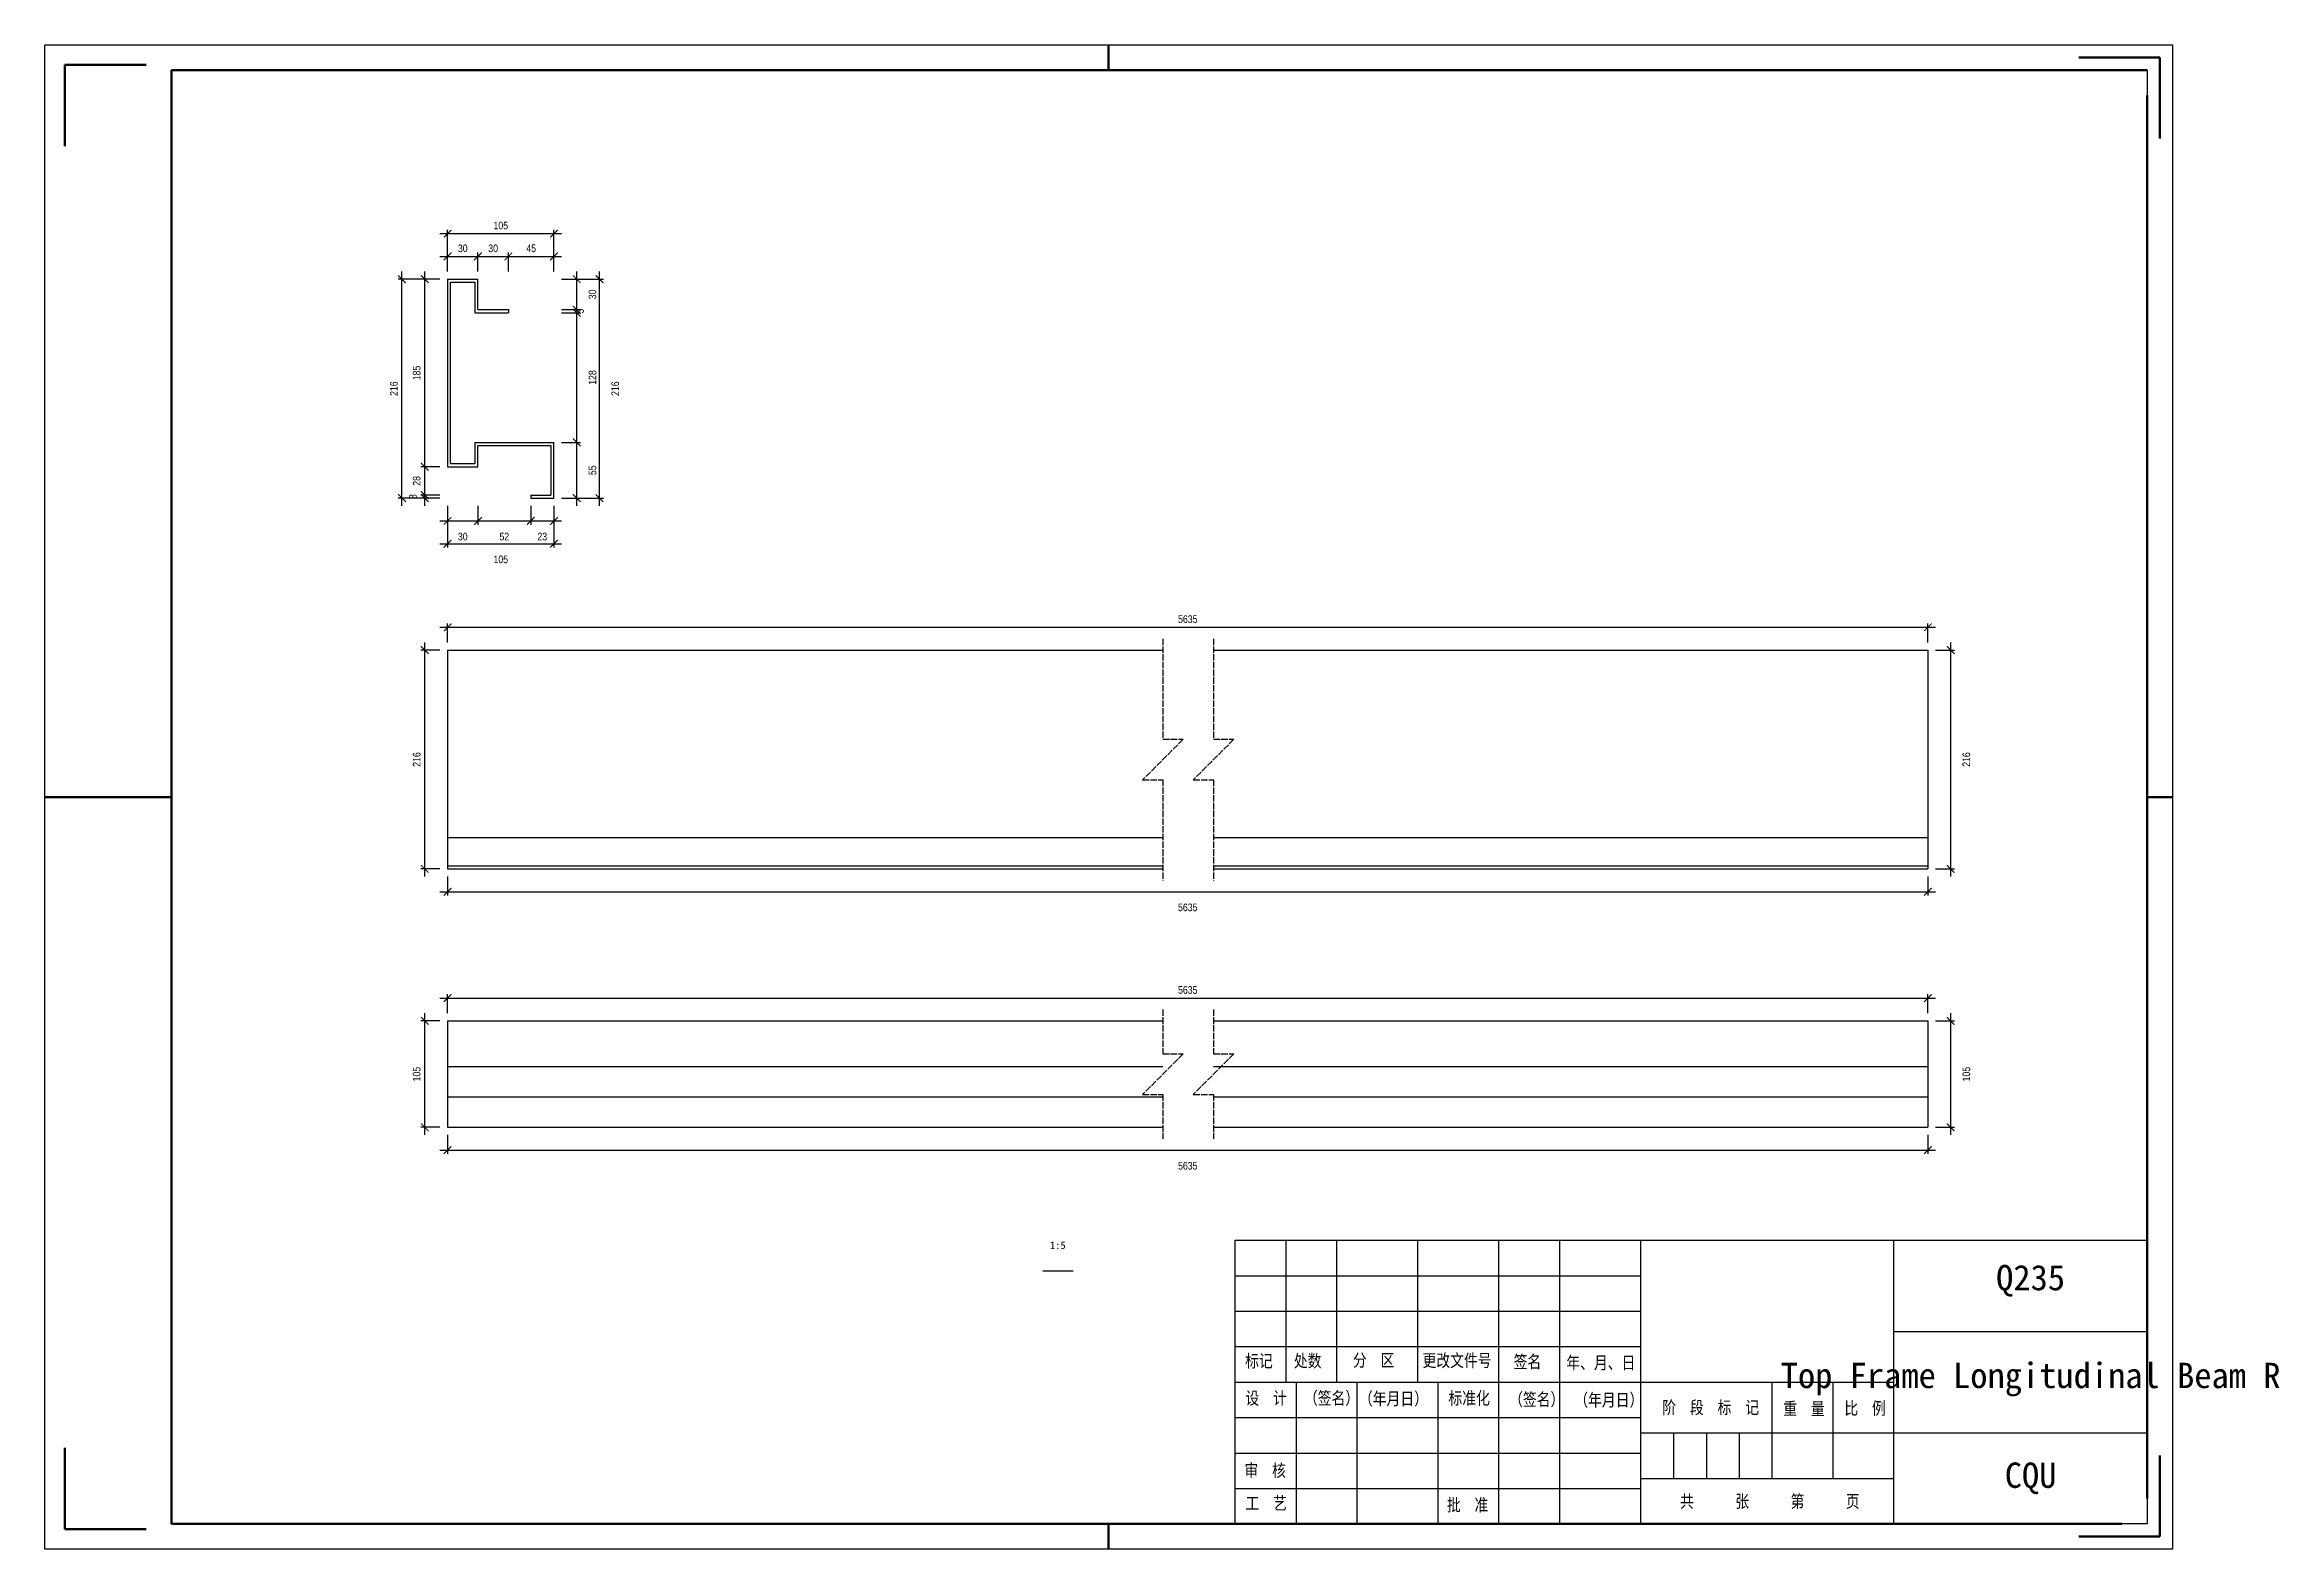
# Model space of a CAD drawing. Header units: millimetres. Extents: x 0 to 1925, y 0 to 4345.
# Drawn here: x 980 to 1421.1, y 1835 to 2132 of the extents above; entities that cross this region are included whole.
import ezdxf

# ---------------------------------------------------------------- set-up
doc = ezdxf.new("R2010")
doc.units = ezdxf.units.MM
doc.linetypes.add('DASHED', pattern=[1.524, 1.27, -0.254])
doc.layers.add('总内框线', color=7, linetype='Continuous', lineweight=50)
doc.layers.add('总外框线', color=7, linetype='Continuous', lineweight=30)
doc.styles.add('OpenSansCondensed-Light', font='OpenSansCondensed-Light.ttf')
doc.styles.add('陈杰（2）', font='gbenor.shx', dxfattribs={"width": 0.8, "bigfont": 'gbcbig.shx'})
doc.dimstyles.new('EZDXF', dxfattribs={"dimtxt": 0.25, "dimasz": 0.175, "dimexe": 0.375, "dimexo": 0.125, "dimgap": 0.1, "dimtad": 1, "dimlfac": 100, "dimzin": 12, "dimdsep": 46, "dimtxsty": 'OpenSansCondensed-Light', "dimblk": 'ARCHTICK', "dimcen": 2.5, "dimazin": 3, "dimtfac": 0.5, "dimtmove": 2, "dimatfit": 3, "dimarcsym": 0})

msp = doc.modelspace()

# ---------------------------------------------------------------- texts
at = {"attachment_point": 5}
for s, insert, char_height in [('1:5', (1180, 1895), 1.5), ('Q235', (1372, 1888), 5), ('Top Frame Longitudinal Beam R', (1372, 1868.5), 5), ('CQU', (1372, 1849), 5)]:
    msp.add_mtext(s, dxfattribs=dict(at, insert=insert, char_height=char_height))
at = {"char_height": 2.5, "width": 93.0192856, "attachment_point": 1, "style": '陈杰（2）'}
for s, insert in [('{\\fSimSun|b0|i0|c134|p2;标记}', (1216.95482, 1873.44053)), ('{\\fSimSun|b0|i0|c134|p2;处数}', (1226.57596, 1873.45543)), ('{\\fSimSun|b0|i0|c134|p2;分\u3000区}', (1238.23692, 1873.57959)), ('{\\fSimSun|b0|i0|c134|p2;更改文件号}', (1251.97169, 1873.52496)), ('{\\fSimSun|b0|i0|c134|p2;签名}', (1269.95608, 1873.2667)), ('{\\fSimSun|b0|i0|c134|p2;年、月、日}', (1280.35064, 1873.07301)), ('{\\fSimSun|b0|i0|c134|p2;设\u3000计}', (1217.01432, 1866.10007)), ('{\\fSimSun|b0|i0|c134|p2;（签名）}', (1228.55629, 1866.10007)), ('{\\fSimSun|b0|i0|c134|p2;\u3000（年月日）}', (1236.68156, 1865.98584)), ('{\\fSimSun|b0|i0|c134|p2;标准化}', (1257.08823, 1866.08517)), ('{\\fSimSun|b0|i0|c134|p2;（签名）}', (1269.05516, 1865.83685)), ('{\\fSimSun|b0|i0|c134|p2;（年月日）}', (1281.923, 1865.73752)), ('{\\fSimSun|b0|i0|c134|p2;阶\u3000段\u3000标\u3000记}', (1299.30395, 1864.25254)), ('{\\fSimSun|b0|i0|c134|p2;重\u3000量}', (1323.18681, 1864.02408)), ('{\\fSimSun|b0|i0|c134|p2;比\u3000例}', (1335.23873, 1864.09361)), ('{\\fSimSun|b0|i0|c134|p2;审\u3000核}', (1216.81034, 1851.83138)), ('{\\fSimSun|b0|i0|c134|p2;工\u3000艺}', (1217.01432, 1845.34515)), ('{\\fSimSun|b0|i0|c134|p2;批\u3000准}', (1256.78226, 1845.0273)), ('{\\fSimSun|b0|i0|c134|p2;共\u3000\u3000\u3000张\u3000\u3000\u3000第\u3000\u3000\u3000页}', (1302.79713, 1845.72757))]:
    msp.add_mtext(s, dxfattribs=dict(at, insert=insert))

# ---------------------------------------------------------------- blocks, each defined once
blk = doc.blocks.new('_ARCHTICK')
at = {"color": 0, "linetype": 'ByBlock', "const_width": 0.15}
blk.add_lwpolyline([(-0.5, -0.5), (0.5, 0.5)], dxfattribs=at)

# ---------------------------------------------------------------- dimensions: what is measured, and where the dimension line sits
for base, p1, p2, location, text, override in [((1059.52901, 2094.7), (1059.52901, 2085.7), (1080.52901, 2085.7), (1070.02901, 2096.3), '105', {"dimtxt": 1.5, "dimasz": 1.5, "dimexe": 0.75, "dimexo": 1.5, "dimtad": 1, "dimlfac": 5, "dimblk": 'ARCHTICK', "dimsah": 0, "dimtsz": 0, "dimdle": 1.5, "dimtmove": 2}), ((1059.52901, 2033.5), (1059.52901, 2042.5), (1080.52901, 2042.5), (1070.02901, 2030.4), '105', {"dimtxt": 1.5, "dimasz": 1.5, "dimexe": 0.75, "dimexo": 1.5, "dimtad": 4, "dimlfac": 5, "dimblk": 'ARCHTICK', "dimsah": 0, "dimtsz": 0, "dimdle": 1.5, "dimtmove": 2}), ((1059.52901, 2017), (1059.52901, 2012.5), (1351.72901, 2012.5), (1205.62901, 2018.6), '5635', {"dimtxt": 1.5, "dimasz": 1.5, "dimexe": 0.75, "dimexo": 1.5, "dimtad": 1, "dimlfac": 5, "dimblk": 'ARCHTICK', "dimsah": 0, "dimtsz": 0, "dimdle": 1.5, "dimtmove": 2}), ((1059.52901, 1964.8), (1059.52901, 1969.3), (1351.72901, 1969.3), (1205.62901, 1961.7), '5635', {"dimtxt": 1.5, "dimasz": 1.5, "dimexe": 0.75, "dimexo": 1.5, "dimtad": 4, "dimlfac": 5, "dimblk": 'ARCHTICK', "dimsah": 0, "dimtsz": 0, "dimdle": 1.5, "dimtmove": 2}), ((1059.52901, 1943.8), (1059.52901, 1939.3), (1351.72901, 1939.3), (1205.62901, 1945.4), '5635', {"dimtxt": 1.5, "dimasz": 1.5, "dimexe": 0.75, "dimexo": 1.5, "dimtad": 1, "dimlfac": 5, "dimblk": 'ARCHTICK', "dimsah": 0, "dimtsz": 0, "dimdle": 1.5, "dimtmove": 2}), ((1059.52901, 1913.8), (1059.52901, 1918.3), (1351.72901, 1918.3), (1205.62901, 1910.7), '5635', {"dimtxt": 1.5, "dimasz": 1.5, "dimexe": 0.75, "dimexo": 1.5, "dimtad": 4, "dimlfac": 5, "dimblk": 'ARCHTICK', "dimsah": 0, "dimtsz": 0, "dimdle": 1.5, "dimtmove": 2})]:
    msp.add_linear_dim(base=base, p1=p1, p2=p2, location=location, text=text, dimstyle='EZDXF', override=override).render()
for base, p1, p2, location, override in [((1059.52901, 2090.2), (1059.52901, 2085.7), (1065.52901, 2085.7), (1062.52901, 2091.8), {"dimtxt": 1.5, "dimasz": 1.5, "dimexe": 0.75, "dimexo": 1.5, "dimtad": 1, "dimlfac": 5, "dimblk": 'ARCHTICK', "dimsah": 0, "dimtsz": 0, "dimdle": 1.5, "dimtmove": 2}), ((1065.52901, 2090.2), (1065.52901, 2085.7), (1071.52901, 2085.7), (1068.52901, 2091.8), {"dimtxt": 1.5, "dimasz": 1.5, "dimexe": 0.75, "dimexo": 1.5, "dimtad": 1, "dimlfac": 5, "dimblk": 'ARCHTICK', "dimsah": 0, "dimtsz": 0, "dimdle": 1.5, "dimtmove": 2}), ((1071.52901, 2090.2), (1071.52901, 2085.7), (1080.52901, 2085.7), (1076.02901, 2091.8), {"dimtxt": 1.5, "dimasz": 1.5, "dimexe": 0.75, "dimexo": 1.5, "dimtad": 1, "dimlfac": 5, "dimblk": 'ARCHTICK', "dimsah": 0, "dimtsz": 0, "dimdle": 1.5, "dimtmove": 2}), ((1059.52901, 2038), (1059.52901, 2042.5), (1065.52901, 2042.5), (1062.52901, 2034.9), {"dimtxt": 1.5, "dimasz": 1.5, "dimexe": 0.75, "dimexo": 1.5, "dimtad": 4, "dimlfac": 5, "dimblk": 'ARCHTICK', "dimsah": 0, "dimtsz": 0, "dimdle": 1.5, "dimtmove": 2}), ((1065.52901, 2038), (1065.52901, 2042.5), (1075.92901, 2042.5), (1070.72901, 2034.9), {"dimtxt": 1.5, "dimasz": 1.5, "dimexe": 0.75, "dimexo": 1.5, "dimtad": 4, "dimlfac": 5, "dimblk": 'ARCHTICK', "dimsah": 0, "dimtsz": 0, "dimdle": 1.5, "dimtmove": 2}), ((1075.92901, 2038), (1075.92901, 2042.5), (1080.52901, 2042.5), (1078.22901, 2034.9), {"dimtxt": 1.5, "dimasz": 1.5, "dimexe": 0.75, "dimexo": 1.5, "dimtad": 4, "dimlfac": 5, "dimblk": 'ARCHTICK', "dimsah": 0, "dimtsz": 0, "dimdle": 1.5, "dimtmove": 2})]:
    msp.add_linear_dim(base=base, p1=p1, p2=p2, location=location, dimstyle='EZDXF', override=override).render()
for base, p1, p2, location, text, override in [((1050.52901, 2042.5), (1059.52901, 2042.5), (1059.52901, 2085.7), (1048.92901, 2064.1), '216', {"dimtxt": 1.5, "dimasz": 1.5, "dimexe": 0.75, "dimexo": 1.5, "dimtad": 1, "dimlfac": 5, "dimblk": 'ARCHTICK', "dimsah": 0, "dimtsz": 0, "dimdle": 1.5, "dimtmove": 2}), ((1089.52901, 2042.5), (1080.52901, 2042.5), (1080.52901, 2085.7), (1092.62901, 2064.1), '216', {"dimtxt": 1.5, "dimasz": 1.5, "dimexe": 0.75, "dimexo": 1.5, "dimtad": 4, "dimlfac": 5, "dimblk": 'ARCHTICK', "dimsah": 0, "dimtsz": 0, "dimdle": 1.5, "dimtmove": 2}), ((1055.02901, 1969.3), (1059.52901, 1969.3), (1059.52901, 2012.5), (1053.42901, 1990.9), '216', {"dimtxt": 1.5, "dimasz": 1.5, "dimexe": 0.75, "dimexo": 1.5, "dimtad": 1, "dimlfac": 5, "dimblk": 'ARCHTICK', "dimsah": 0, "dimtsz": 0, "dimdle": 1.5, "dimtmove": 2}), ((1356.22901, 1969.3), (1351.72901, 1969.3), (1351.72901, 2012.5), (1359.32901, 1990.9), '216', {"dimtxt": 1.5, "dimasz": 1.5, "dimexe": 0.75, "dimexo": 1.5, "dimtad": 4, "dimlfac": 5, "dimblk": 'ARCHTICK', "dimsah": 0, "dimtsz": 0, "dimdle": 1.5, "dimtmove": 2}), ((1055.02901, 1918.3), (1059.52901, 1918.3), (1059.52901, 1939.3), (1053.42901, 1928.8), '105', {"dimtxt": 1.5, "dimasz": 1.5, "dimexe": 0.75, "dimexo": 1.5, "dimtad": 1, "dimlfac": 5, "dimblk": 'ARCHTICK', "dimsah": 0, "dimtsz": 0, "dimdle": 1.5, "dimtmove": 2}), ((1356.22901, 1918.3), (1351.72901, 1918.3), (1351.72901, 1939.3), (1359.32901, 1928.8), '105', {"dimtxt": 1.5, "dimasz": 1.5, "dimexe": 0.75, "dimexo": 1.5, "dimtad": 4, "dimlfac": 5, "dimblk": 'ARCHTICK', "dimsah": 0, "dimtsz": 0, "dimdle": 1.5, "dimtmove": 2})]:
    msp.add_linear_dim(base=base, p1=p1, p2=p2, angle=90, location=location, text=text, dimstyle='EZDXF', override=override).render()
for base, p1, p2, location, override in [((1055.02901, 2048.7), (1059.52901, 2048.7), (1059.52901, 2085.7), (1053.42901, 2067.2), {"dimtxt": 1.5, "dimasz": 1.5, "dimexe": 0.75, "dimexo": 1.5, "dimtad": 1, "dimlfac": 5, "dimblk": 'ARCHTICK', "dimsah": 0, "dimtsz": 0, "dimdle": 1.5, "dimtmove": 2}), ((1085.02901, 2079.7), (1080.52901, 2079.7), (1080.52901, 2085.7), (1088.12901, 2082.7), {"dimtxt": 1.5, "dimasz": 1.5, "dimexe": 0.75, "dimexo": 1.5, "dimtad": 4, "dimlfac": 5, "dimblk": 'ARCHTICK', "dimsah": 0, "dimtsz": 0, "dimdle": 1.5, "dimtmove": 2}), ((1085.02901, 2079.1), (1080.52901, 2079.1), (1080.52901, 2079.7), (1085.67901, 2079.4), {"dimtxt": 1.5, "dimasz": 1.5, "dimexe": 0.75, "dimexo": 1.5, "dimtad": 4, "dimlfac": 5, "dimblk": 'ARCHTICK', "dimsah": 0, "dimtsz": 0, "dimdle": 1.5, "dimtmove": 2}), ((1085.02901, 2053.5), (1080.52901, 2053.5), (1080.52901, 2079.1), (1088.12901, 2066.3), {"dimtxt": 1.5, "dimasz": 1.5, "dimexe": 0.75, "dimexo": 1.5, "dimtad": 4, "dimlfac": 5, "dimblk": 'ARCHTICK', "dimsah": 0, "dimtsz": 0, "dimdle": 1.5, "dimtmove": 2}), ((1085.02901, 2042.5), (1080.52901, 2042.5), (1080.52901, 2053.5), (1088.12901, 2048), {"dimtxt": 1.5, "dimasz": 1.5, "dimexe": 0.75, "dimexo": 1.5, "dimtad": 4, "dimlfac": 5, "dimblk": 'ARCHTICK', "dimsah": 0, "dimtsz": 0, "dimdle": 1.5, "dimtmove": 2}), ((1055.02901, 2043.1), (1059.52901, 2043.1), (1059.52901, 2048.7), (1053.42901, 2045.9), {"dimtxt": 1.5, "dimasz": 1.5, "dimexe": 0.75, "dimexo": 1.5, "dimtad": 1, "dimlfac": 5, "dimblk": 'ARCHTICK', "dimsah": 0, "dimtsz": 0, "dimdle": 1.5, "dimtmove": 2}), ((1055.02901, 2042.5), (1059.52901, 2042.5), (1059.52901, 2043.1), (1052.67901, 2042.8), {"dimtxt": 1.5, "dimasz": 1.5, "dimexe": 0.75, "dimexo": 1.5, "dimtad": 1, "dimlfac": 5, "dimblk": 'ARCHTICK', "dimsah": 0, "dimtsz": 0, "dimdle": 1.5, "dimtmove": 2})]:
    msp.add_linear_dim(base=base, p1=p1, p2=p2, angle=90, location=location, dimstyle='EZDXF', override=override).render()

# ---------------------------------------------------------------- linework, layer by layer
for p, q in [((1395, 2127), (1395, 1942)), ((1059.52901, 2085.7), (1065.52901, 2085.7)), ((1059.52901, 2085.7), (1059.52901, 2048.7)), ((1060.12901, 2085.1), (1064.92901, 2085.1)), ((1060.12901, 2049.3), (1060.12901, 2085.1)), ((1064.92901, 2085.1), (1064.92901, 2079.1)), ((1065.52901, 2079.7), (1065.52901, 2085.7)), ((1064.92901, 2079.1), (1071.52901, 2079.1)), ((1065.52901, 2079.7), (1071.52901, 2079.7)), ((1071.52901, 2079.7), (1071.52901, 2079.1)), ((1064.92901, 2053.5), (1080.52901, 2053.5)), ((1064.92901, 2053.5), (1064.92901, 2049.3)), ((1065.52901, 2052.9), (1079.92901, 2052.9)), ((1065.52901, 2048.7), (1065.52901, 2052.9)), ((1079.92901, 2052.9), (1079.92901, 2043.1)), ((1080.52901, 2042.5), (1080.52901, 2053.5)), ((1059.52901, 2048.7), (1065.52901, 2048.7)), ((1060.12901, 2049.3), (1064.92901, 2049.3)), ((1075.92901, 2043.1), (1079.92901, 2043.1)), ((1075.92901, 2043.1), (1075.92901, 2042.5)), ((1075.92901, 2042.5), (1080.52901, 2042.5)), ((1059.52901, 2012.5), (1200.72901, 2012.5)), ((1059.52901, 2012.5), (1059.52901, 1975.5)), ((1210.72901, 2012.5), (1351.72901, 2012.5)), ((1351.72901, 2012.5), (1351.72901, 1975.5)), ((1059.52901, 1975.5), (1200.72901, 1975.5)), ((1059.52901, 1975.5), (1059.52901, 1969.9)), ((1210.72901, 1975.5), (1351.72901, 1975.5)), ((1351.72901, 1975.5), (1351.72901, 1969.9)), ((1059.52901, 1969.9), (1200.72901, 1969.9)), ((1059.52901, 1969.9), (1059.52901, 1969.3)), ((1059.52901, 1969.3), (1200.72901, 1969.3)), ((1210.72901, 1969.9), (1351.72901, 1969.9)), ((1210.72901, 1969.3), (1351.72901, 1969.3)), ((1351.72901, 1969.9), (1351.72901, 1969.3)), ((1059.52901, 1939.3), (1200.72901, 1939.3)), ((1059.52901, 1939.3), (1059.52901, 1930.3)), ((1210.72901, 1939.3), (1351.72901, 1939.3)), ((1351.72901, 1939.3), (1351.72901, 1930.3)), ((1059.52901, 1930.3), (1200.72901, 1930.3)), ((1059.52901, 1930.3), (1059.52901, 1924.3)), ((1210.72901, 1930.3), (1351.72901, 1930.3)), ((1351.72901, 1930.3), (1351.72901, 1924.3)), ((1059.52901, 1924.3), (1200.72901, 1924.3)), ((1059.52901, 1924.3), (1059.52901, 1918.3)), ((1210.72901, 1924.3), (1351.72901, 1924.3)), ((1351.72901, 1924.3), (1351.72901, 1918.3)), ((1059.52901, 1918.3), (1200.72901, 1918.3)), ((1210.72901, 1918.3), (1351.72901, 1918.3)), ((1215, 1896), (1395, 1896)), ((1215, 1840), (1215, 1896)), ((1225, 1896), (1225, 1868)), ((1235, 1896), (1235, 1868)), ((1251, 1896), (1251, 1868)), ((1267, 1896), (1267, 1868)), ((1279, 1896), (1279, 1840)), ((1295, 1896), (1295, 1840)), ((1345, 1840), (1345, 1896)), ((1395, 1896), (1395, 1840)), ((1177, 1890), (1183, 1890)), ((1215, 1889), (1295, 1889)), ((1215, 1882), (1295, 1882)), ((1215, 1875), (1295, 1875)), ((1345, 1878), (1395, 1878)), ((1215, 1868), (1345, 1868)), ((1227, 1868), (1227, 1840)), ((1239, 1868), (1239, 1840)), ((1255, 1868), (1255, 1840)), ((1267, 1868), (1267, 1840)), ((1321, 1849), (1321, 1868)), ((1333, 1849), (1333, 1868)), ((1215, 1861), (1295, 1861)), ((1295, 1858), (1345, 1858)), ((1301.5, 1858), (1301.5, 1849)), ((1308, 1858), (1308, 1849)), ((1314.5, 1858), (1314.5, 1849)), ((1345, 1858), (1395, 1858)), ((1215, 1854), (1295, 1854)), ((1295, 1849), (1345, 1849)), ((1215, 1847), (1295, 1847)), ((1395, 1840), (1215, 1840))]:
    msp.add_line(p, q)
at = {"linetype": 'DASHED'}
for p, q in [((1200.72901, 2014.75), (1200.72901, 1994.9)), ((1210.72901, 2014.75), (1210.72901, 1994.9)), ((1204.72901, 1994.9), (1196.72901, 1986.9)), ((1200.72901, 1994.9), (1204.72901, 1994.9)), ((1214.72901, 1994.9), (1206.72901, 1986.9)), ((1210.72901, 1994.9), (1214.72901, 1994.9)), ((1196.72901, 1986.9), (1200.72901, 1986.9)), ((1200.72901, 1986.9), (1200.72901, 1967.05)), ((1206.72901, 1986.9), (1210.72901, 1986.9)), ((1210.72901, 1986.9), (1210.72901, 1967.05)), ((1200.72901, 1941.55), (1200.72901, 1932.8)), ((1210.72901, 1941.55), (1210.72901, 1932.8)), ((1204.72901, 1932.8), (1196.72901, 1924.8)), ((1200.72901, 1932.8), (1204.72901, 1932.8)), ((1214.72901, 1932.8), (1206.72901, 1924.8)), ((1210.72901, 1932.8), (1214.72901, 1932.8)), ((1196.72901, 1924.8), (1200.72901, 1924.8)), ((1200.72901, 1924.8), (1200.72901, 1916.05)), ((1206.72901, 1924.8), (1210.72901, 1924.8)), ((1210.72901, 1924.8), (1210.72901, 1916.05))]:
    msp.add_line(p, q, dxfattribs=at)
at = {"layer": '总内框线'}
for p, q in [((1190, 2127), (1190, 2132)), ((984, 2128), (984, 2112)), ((984, 2128), (1000, 2128)), ((1005, 1840), (1005, 2127)), ((1005, 2127), (1395, 2127)), ((1397.5, 2129.5), (1381.5, 2129.5)), ((1397.5, 2129.5), (1397.5, 2113.5)), ((1395, 2122), (1395, 1845)), ((980, 1983.5), (1005, 1983.5)), ((1395, 1983.5), (1400, 1983.5)), ((984, 1839), (984, 1855)), ((1397.5, 1837.5), (1397.5, 1853.5)), ((1390, 1840), (1005, 1840)), ((1190, 1835), (1190, 1840)), ((984, 1839), (1000, 1839)), ((1397.5, 1837.5), (1381.5, 1837.5))]:
    msp.add_line(p, q, dxfattribs=at)
at = {"layer": '总外框线'}
for p, q in [((980, 1835), (980, 2132)), ((980, 2132), (1400, 2132)), ((1400, 2132), (1400, 1835)), ((1400, 1835), (980, 1835))]:
    msp.add_line(p, q, dxfattribs=at)

msp.set_redraw_order([(e.dxf.handle, doc.entitydb.next_handle()) for e in msp.query("TEXT MTEXT ATTDEF DIMENSION ARC_DIMENSION")])  # texts and dimensions are drawn at this point

doc.saveas('drawing.dxf')
